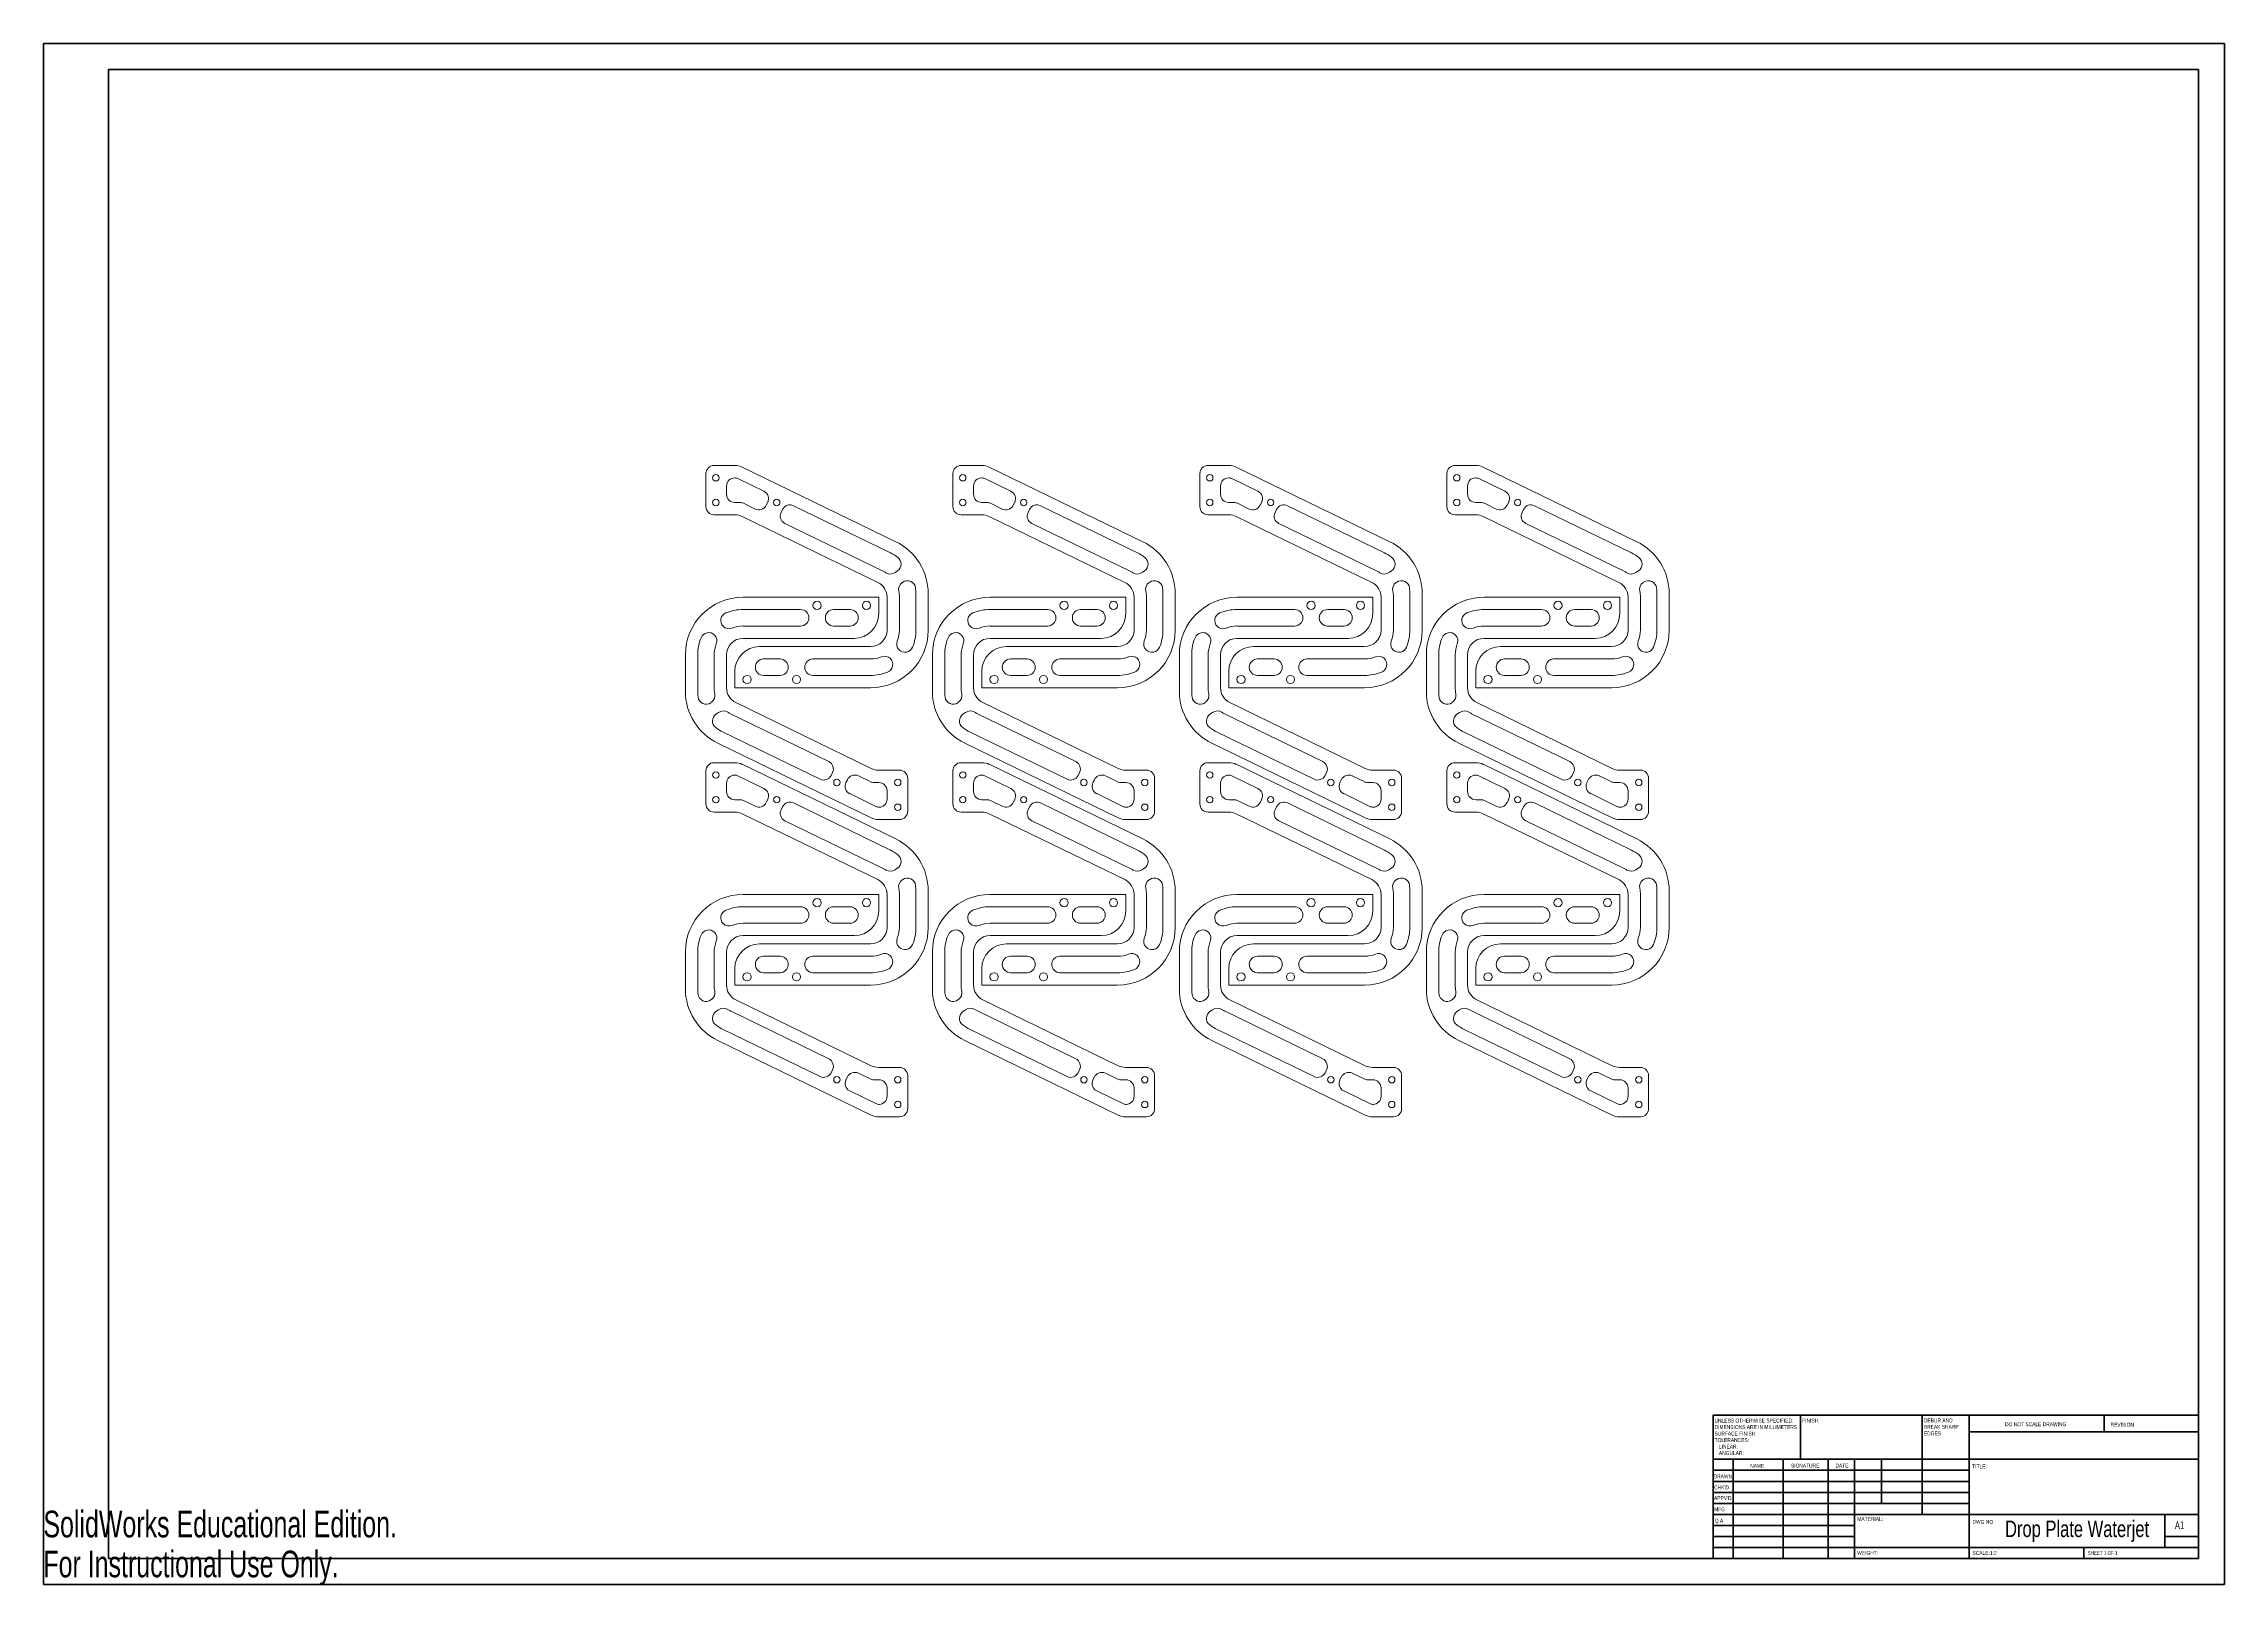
# Model space of a CAD drawing. Header units: inches. Extents: x 0 to 33.1, y 0 to 23.4.
import ezdxf

# ---------------------------------------------------------------- set-up
doc = ezdxf.new("R2010")
doc.units = ezdxf.units.IN
doc.header["$MEASUREMENT"] = 0
doc.styles.add('SLDTEXTSTYLE0', font='TXT', dxfattribs={"width": 0.75})
doc.styles.add('SLDTEXTSTYLE1', font='TXT', dxfattribs={"width": 0.6875})
doc.styles.add('SLDTEXTSTYLE2', font='TXT', dxfattribs={"width": 0.7})

# ---------------------------------------------------------------- blocks, each defined once
blk = doc.blocks.new('SW_NOTE_0')
at = {"color": 0, "linetype": 'Continuous', "lineweight": 0, "attachment_point": 1, "style": 'SLDTEXTSTYLE0'}
for s, insert, char_height in [('DEBUR AND', (0, 0.076), 0.0591), ('BREAK SHARP', (0, -0.022), 0.05906), ('EDGES', (0, -0.121), 0.0591)]:
    blk.add_mtext(s, dxfattribs=dict(at, insert=insert, char_height=char_height))
blk = doc.blocks.new('SW_NOTE_1')
at = {"color": 0, "linetype": 'Continuous', "lineweight": 0, "attachment_point": 1, "style": 'SLDTEXTSTYLE0'}
for s, insert, char_height in [('UNLESS OTHERWISE SPECIFIED:', (0, 0.076), 0.05906), ('TOLERANCES:', (0, -0.219), 0.05906), ('SURFACE FINISH:', (0, -0.121), 0.05906), ('DIMENSIONS ARE IN MILLIMETERS', (0, -0.022), 0.05906), ('LINEAR:', (0.066, -0.318), 0.0591), ('ANGULAR:', (0.066, -0.416), 0.0591)]:
    blk.add_mtext(s, dxfattribs=dict(at, insert=insert, char_height=char_height))

msp = doc.modelspace()

# ---------------------------------------------------------------- linework, layer by layer
at = {"color": 7, "linetype": 'Continuous', "lineweight": 40}
for p, q in [((0.003, 0.008), (0.003, 23.394)), ((0.003, 23.394), (33.113, 23.394)), ((33.113, 0.008), (33.113, 23.394)), ((0.987, 0.402), (0.987, 23.001)), ((0.987, 23.001), (32.72, 23.001)), ((32.72, 0.402), (32.72, 23.001)), ((25.35, 2.577), (32.72, 2.577)), ((25.35, 2.577), (25.35, 0.402)), ((26.68, 1.908), (26.68, 2.577)), ((28.523, 2.577), (28.523, 1.071)), ((29.239, 2.577), (29.239, 0.402)), ((32.72, 2.326), (29.239, 2.326)), ((31.287, 2.326), (31.287, 2.577)), ((32.72, 2.577), (32.72, 0.402)), ((32.72, 1.908), (25.35, 1.908)), ((29.239, 1.741), (25.35, 1.741)), ((25.657, 1.908), (25.657, 0.402)), ((26.412, 1.908), (26.412, 0.402)), ((27.098, 1.908), (27.098, 0.402)), ((27.499, 0.402), (27.499, 1.908)), ((27.909, 1.239), (27.909, 1.908)), ((29.239, 1.573), (25.35, 1.573)), ((29.239, 1.406), (25.35, 1.406)), ((29.239, 1.239), (25.35, 1.239)), ((27.499, 1.071), (25.35, 1.071)), ((27.499, 1.071), (32.72, 1.071)), ((32.208, 0.569), (32.208, 1.071)), ((27.499, 0.904), (25.35, 0.904)), ((27.499, 0.737), (25.35, 0.737)), ((32.72, 0.737), (32.208, 0.737)), ((0.987, 0.402), (32.72, 0.402)), ((25.35, 0.569), (32.72, 0.569)), ((30.979, 0.402), (30.979, 0.569)), ((0.003, 0.008), (33.113, 0.008))]:
    msp.add_line(p, q, dxfattribs=at)
at = {"color": 7, "linetype": 'Continuous', "lineweight": 15}
for p, q in [((10.502, 16.993), (10.184, 16.993)), ((12.942, 15.835), (10.611, 16.968)), ((14.252, 16.993), (13.934, 16.993)), ((16.692, 15.835), (14.361, 16.968)), ((18.002, 16.993), (17.684, 16.993)), ((20.442, 15.835), (18.111, 16.968)), ((21.752, 16.993), (21.434, 16.993)), ((24.192, 15.835), (21.861, 16.968)), ((10.059, 16.868), (10.059, 16.368)), ((10.372, 16.68), (10.372, 16.555)), ((10.939, 16.6), (10.542, 16.793)), ((13.809, 16.868), (13.809, 16.368)), ((14.122, 16.68), (14.122, 16.555)), ((14.689, 16.6), (14.292, 16.793)), ((17.559, 16.868), (17.559, 16.368)), ((17.872, 16.68), (17.872, 16.555)), ((18.439, 16.6), (18.042, 16.793)), ((21.309, 16.868), (21.309, 16.368)), ((21.622, 16.68), (21.622, 16.555)), ((22.189, 16.6), (21.792, 16.793)), ((10.184, 16.243), (10.502, 16.243)), ((10.497, 16.43), (10.574, 16.43)), ((10.628, 16.418), (10.808, 16.33)), ((10.975, 16.388), (10.997, 16.433)), ((11.221, 16.324), (11.2, 16.279)), ((12.86, 15.666), (11.388, 16.381)), ((13.934, 16.243), (14.252, 16.243)), ((14.247, 16.43), (14.324, 16.43)), ((14.378, 16.418), (14.558, 16.33)), ((14.725, 16.388), (14.747, 16.433)), ((14.971, 16.324), (14.95, 16.279)), ((16.61, 15.666), (15.138, 16.381)), ((17.684, 16.243), (18.002, 16.243)), ((17.997, 16.43), (18.074, 16.43)), ((18.128, 16.418), (18.308, 16.33)), ((18.475, 16.388), (18.497, 16.433)), ((18.721, 16.324), (18.7, 16.279)), ((20.36, 15.666), (18.888, 16.381)), ((21.434, 16.243), (21.752, 16.243)), ((21.747, 16.43), (21.824, 16.43)), ((21.878, 16.418), (22.058, 16.33)), ((22.225, 16.388), (22.247, 16.433)), ((22.471, 16.324), (22.45, 16.279)), ((24.11, 15.666), (22.638, 16.381)), ((10.611, 16.218), (12.669, 15.218)), ((11.257, 16.112), (12.751, 15.386)), ((14.361, 16.218), (16.419, 15.218)), ((15.007, 16.112), (16.501, 15.386)), ((18.111, 16.218), (20.169, 15.218)), ((18.757, 16.112), (20.251, 15.386)), ((21.861, 16.218), (23.919, 15.218)), ((22.507, 16.112), (24.001, 15.386)), ((12.93, 15.367), (12.97, 15.395)), ((16.68, 15.367), (16.72, 15.395)), ((20.43, 15.367), (20.47, 15.395)), ((24.18, 15.367), (24.22, 15.395)), ((12.684, 14.993), (10.622, 14.993)), ((12.684, 14.743), (12.684, 14.993)), ((12.809, 14.993), (12.809, 14.493)), ((12.997, 14.993), (12.997, 14.493)), ((13.046, 15.219), (13.038, 15.213)), ((13.247, 14.493), (13.247, 15.048)), ((13.434, 14.493), (13.434, 15.048)), ((16.434, 14.993), (14.372, 14.993)), ((16.434, 14.743), (16.434, 14.993)), ((16.559, 14.993), (16.559, 14.493)), ((16.747, 14.993), (16.747, 14.493)), ((16.796, 15.219), (16.788, 15.213)), ((16.997, 14.493), (16.997, 15.048)), ((17.184, 14.493), (17.184, 15.048)), ((20.184, 14.993), (18.122, 14.993)), ((20.184, 14.743), (20.184, 14.993)), ((20.309, 14.993), (20.309, 14.493)), ((20.497, 14.993), (20.497, 14.493)), ((20.546, 15.219), (20.538, 15.213)), ((20.747, 14.493), (20.747, 15.048)), ((20.934, 14.493), (20.934, 15.048)), ((23.934, 14.993), (21.872, 14.993)), ((23.934, 14.743), (23.934, 14.993)), ((24.059, 14.993), (24.059, 14.493)), ((24.247, 14.993), (24.247, 14.493)), ((24.296, 15.219), (24.288, 15.213)), ((24.497, 14.493), (24.497, 15.048)), ((24.684, 14.493), (24.684, 15.048)), ((11.497, 14.805), (10.622, 14.805)), ((12.247, 14.805), (11.997, 14.805)), ((15.247, 14.805), (14.372, 14.805)), ((15.997, 14.805), (15.747, 14.805)), ((18.997, 14.805), (18.122, 14.805)), ((19.747, 14.805), (19.497, 14.805)), ((22.747, 14.805), (21.872, 14.805)), ((23.497, 14.805), (23.247, 14.805)), ((10.622, 14.555), (11.497, 14.555)), ((10.622, 14.368), (12.309, 14.368)), ((12.559, 14.243), (10.872, 14.243)), ((11.997, 14.555), (12.247, 14.555)), ((14.372, 14.555), (15.247, 14.555)), ((14.372, 14.368), (16.059, 14.368)), ((16.309, 14.243), (14.622, 14.243)), ((15.747, 14.555), (15.997, 14.555)), ((18.122, 14.555), (18.997, 14.555)), ((18.122, 14.368), (19.809, 14.368)), ((20.059, 14.243), (18.372, 14.243)), ((19.497, 14.555), (19.747, 14.555)), ((21.872, 14.555), (22.747, 14.555)), ((21.872, 14.368), (23.559, 14.368)), ((23.809, 14.243), (22.122, 14.243)), ((23.247, 14.555), (23.497, 14.555)), ((9.747, 14.118), (9.747, 13.563)), ((9.934, 14.118), (9.934, 13.563)), ((10.184, 13.618), (10.184, 14.118)), ((10.372, 13.618), (10.372, 14.118)), ((11.184, 14.055), (10.934, 14.055)), ((12.559, 14.055), (11.684, 14.055)), ((13.497, 14.118), (13.497, 13.563)), ((13.684, 14.118), (13.684, 13.563)), ((13.934, 13.618), (13.934, 14.118)), ((14.122, 13.618), (14.122, 14.118)), ((14.934, 14.055), (14.684, 14.055)), ((16.309, 14.055), (15.434, 14.055)), ((17.247, 14.118), (17.247, 13.563)), ((17.434, 14.118), (17.434, 13.563)), ((17.684, 13.618), (17.684, 14.118)), ((17.872, 13.618), (17.872, 14.118)), ((18.684, 14.055), (18.434, 14.055)), ((20.059, 14.055), (19.184, 14.055)), ((20.997, 14.118), (20.997, 13.563)), ((21.184, 14.118), (21.184, 13.563)), ((21.434, 13.618), (21.434, 14.118)), ((21.622, 13.618), (21.622, 14.118)), ((22.434, 14.055), (22.184, 14.055)), ((23.809, 14.055), (22.934, 14.055)), ((10.497, 13.868), (10.497, 13.618)), ((10.497, 13.618), (12.559, 13.618)), ((10.934, 13.805), (11.184, 13.805)), ((11.684, 13.805), (12.559, 13.805)), ((14.247, 13.868), (14.247, 13.618)), ((14.247, 13.618), (16.309, 13.618)), ((14.684, 13.805), (14.934, 13.805)), ((15.434, 13.805), (16.309, 13.805)), ((17.997, 13.868), (17.997, 13.618)), ((17.997, 13.618), (20.059, 13.618)), ((18.434, 13.805), (18.684, 13.805)), ((19.184, 13.805), (20.059, 13.805)), ((21.747, 13.868), (21.747, 13.618)), ((21.747, 13.618), (23.809, 13.618)), ((22.184, 13.805), (22.434, 13.805)), ((22.934, 13.805), (23.809, 13.805)), ((10.135, 13.392), (10.143, 13.397)), ((12.57, 12.393), (10.512, 13.393)), ((13.885, 13.392), (13.893, 13.397)), ((16.32, 12.393), (14.262, 13.393)), ((17.635, 13.392), (17.643, 13.397)), ((20.07, 12.393), (18.012, 13.393)), ((21.385, 13.392), (21.393, 13.397)), ((23.82, 12.393), (21.762, 13.393)), ((10.251, 13.244), (10.211, 13.216)), ((10.321, 12.944), (11.793, 12.229)), ((11.924, 12.499), (10.431, 13.224)), ((14.001, 13.244), (13.961, 13.216)), ((14.071, 12.944), (15.543, 12.229)), ((15.674, 12.499), (14.181, 13.224)), ((17.751, 13.244), (17.711, 13.216)), ((17.821, 12.944), (19.293, 12.229)), ((19.424, 12.499), (17.931, 13.224)), ((21.501, 13.244), (21.461, 13.216)), ((21.571, 12.944), (23.043, 12.229)), ((23.174, 12.499), (21.681, 13.224)), ((10.239, 12.776), (12.57, 11.643)), ((13.989, 12.776), (16.32, 11.643)), ((17.739, 12.776), (20.07, 11.643)), ((21.489, 12.776), (23.82, 11.643)), ((10.059, 12.356), (10.059, 11.856)), ((10.502, 12.481), (10.184, 12.481)), ((10.939, 12.088), (10.542, 12.281)), ((12.942, 11.323), (10.611, 12.456)), ((11.96, 12.287), (11.981, 12.332)), ((12.553, 12.193), (12.373, 12.28)), ((12.997, 12.368), (12.679, 12.368)), ((13.809, 12.356), (13.809, 11.856)), ((14.252, 12.481), (13.934, 12.481)), ((14.689, 12.088), (14.292, 12.281)), ((16.692, 11.323), (14.361, 12.456)), ((15.71, 12.287), (15.731, 12.332)), ((16.303, 12.193), (16.123, 12.28)), ((16.747, 12.368), (16.429, 12.368)), ((17.559, 12.356), (17.559, 11.856)), ((18.002, 12.481), (17.684, 12.481)), ((18.439, 12.088), (18.042, 12.281)), ((20.442, 11.323), (18.111, 12.456)), ((19.46, 12.287), (19.481, 12.332)), ((20.053, 12.193), (19.873, 12.28)), ((20.497, 12.368), (20.179, 12.368)), ((21.309, 12.356), (21.309, 11.856)), ((21.752, 12.481), (21.434, 12.481)), ((22.189, 12.088), (21.792, 12.281)), ((24.192, 11.323), (21.861, 12.456)), ((23.21, 12.287), (23.231, 12.332)), ((23.803, 12.193), (23.623, 12.28)), ((24.247, 12.368), (23.929, 12.368)), ((10.372, 12.169), (10.372, 12.044)), ((10.975, 11.877), (10.997, 11.921)), ((12.206, 12.222), (12.185, 12.178)), ((12.242, 12.011), (12.639, 11.818)), ((12.684, 12.18), (12.607, 12.18)), ((12.809, 11.93), (12.809, 12.055)), ((13.122, 11.743), (13.122, 12.243)), ((14.122, 12.169), (14.122, 12.044)), ((14.725, 11.877), (14.747, 11.921)), ((15.956, 12.222), (15.935, 12.178)), ((15.992, 12.011), (16.389, 11.818)), ((16.434, 12.18), (16.357, 12.18)), ((16.559, 11.93), (16.559, 12.055)), ((16.872, 11.743), (16.872, 12.243)), ((17.872, 12.169), (17.872, 12.044)), ((18.475, 11.877), (18.497, 11.921)), ((19.706, 12.222), (19.685, 12.178)), ((19.742, 12.011), (20.139, 11.818)), ((20.184, 12.18), (20.107, 12.18)), ((20.309, 11.93), (20.309, 12.055)), ((20.622, 11.743), (20.622, 12.243)), ((21.622, 12.169), (21.622, 12.044)), ((22.225, 11.877), (22.247, 11.921)), ((23.456, 12.222), (23.435, 12.178)), ((23.492, 12.011), (23.889, 11.818)), ((23.934, 12.18), (23.857, 12.18)), ((24.059, 11.93), (24.059, 12.055)), ((24.372, 11.743), (24.372, 12.243)), ((10.184, 11.731), (10.502, 11.731)), ((10.497, 11.919), (10.574, 11.919)), ((10.611, 11.706), (12.669, 10.706)), ((10.628, 11.906), (10.808, 11.819)), ((11.221, 11.812), (11.2, 11.767)), ((11.257, 11.6), (12.751, 10.875)), ((12.86, 11.155), (11.388, 11.87)), ((12.679, 11.618), (12.997, 11.618)), ((13.934, 11.731), (14.252, 11.731)), ((14.247, 11.919), (14.324, 11.919)), ((14.361, 11.706), (16.419, 10.706)), ((14.378, 11.906), (14.558, 11.819)), ((14.971, 11.812), (14.95, 11.767)), ((15.007, 11.6), (16.501, 10.875)), ((16.61, 11.155), (15.138, 11.87)), ((16.429, 11.618), (16.747, 11.618)), ((17.684, 11.731), (18.002, 11.731)), ((17.997, 11.919), (18.074, 11.919)), ((18.111, 11.706), (20.169, 10.706)), ((18.128, 11.906), (18.308, 11.819)), ((18.721, 11.812), (18.7, 11.767)), ((18.757, 11.6), (20.251, 10.875)), ((20.36, 11.155), (18.888, 11.87)), ((20.179, 11.618), (20.497, 11.618)), ((21.434, 11.731), (21.752, 11.731)), ((21.747, 11.919), (21.824, 11.919)), ((21.861, 11.706), (23.919, 10.706)), ((21.878, 11.906), (22.058, 11.819)), ((22.471, 11.812), (22.45, 11.767)), ((22.507, 11.6), (24.001, 10.875)), ((24.11, 11.155), (22.638, 11.87)), ((23.929, 11.618), (24.247, 11.618)), ((12.93, 10.855), (12.97, 10.883)), ((13.046, 10.707), (13.038, 10.702)), ((16.68, 10.855), (16.72, 10.883)), ((16.796, 10.707), (16.788, 10.702)), ((20.43, 10.855), (20.47, 10.883)), ((20.546, 10.707), (20.538, 10.702)), ((24.18, 10.855), (24.22, 10.883)), ((24.296, 10.707), (24.288, 10.702)), ((12.684, 10.481), (10.622, 10.481)), ((11.497, 10.294), (10.622, 10.294)), ((12.247, 10.294), (11.997, 10.294)), ((12.684, 10.231), (12.684, 10.481)), ((12.809, 10.481), (12.809, 9.981)), ((12.997, 10.481), (12.997, 9.981)), ((13.247, 9.981), (13.247, 10.536)), ((13.434, 9.981), (13.434, 10.536)), ((16.434, 10.481), (14.372, 10.481)), ((15.247, 10.294), (14.372, 10.294)), ((15.997, 10.294), (15.747, 10.294)), ((16.434, 10.231), (16.434, 10.481)), ((16.559, 10.481), (16.559, 9.981)), ((16.747, 10.481), (16.747, 9.981)), ((16.997, 9.981), (16.997, 10.536)), ((17.184, 9.981), (17.184, 10.536)), ((20.184, 10.481), (18.122, 10.481)), ((18.997, 10.294), (18.122, 10.294)), ((19.747, 10.294), (19.497, 10.294)), ((20.184, 10.231), (20.184, 10.481)), ((20.309, 10.481), (20.309, 9.981)), ((20.497, 10.481), (20.497, 9.981)), ((20.747, 9.981), (20.747, 10.536)), ((20.934, 9.981), (20.934, 10.536)), ((23.934, 10.481), (21.872, 10.481)), ((22.747, 10.294), (21.872, 10.294)), ((23.497, 10.294), (23.247, 10.294)), ((23.934, 10.231), (23.934, 10.481)), ((24.059, 10.481), (24.059, 9.981)), ((24.247, 10.481), (24.247, 9.981)), ((24.497, 9.981), (24.497, 10.536)), ((24.684, 9.981), (24.684, 10.536)), ((10.622, 10.044), (11.497, 10.044)), ((11.997, 10.044), (12.247, 10.044)), ((14.372, 10.044), (15.247, 10.044)), ((15.747, 10.044), (15.997, 10.044)), ((18.122, 10.044), (18.997, 10.044)), ((19.497, 10.044), (19.747, 10.044)), ((21.872, 10.044), (22.747, 10.044)), ((23.247, 10.044), (23.497, 10.044)), ((9.747, 9.606), (9.747, 9.051)), ((9.934, 9.606), (9.934, 9.051)), ((10.184, 9.106), (10.184, 9.606)), ((10.372, 9.106), (10.372, 9.606)), ((10.622, 9.856), (12.309, 9.856)), ((12.559, 9.731), (10.872, 9.731)), ((13.497, 9.606), (13.497, 9.051)), ((13.684, 9.606), (13.684, 9.051)), ((13.934, 9.106), (13.934, 9.606)), ((14.122, 9.106), (14.122, 9.606)), ((14.372, 9.856), (16.059, 9.856)), ((16.309, 9.731), (14.622, 9.731)), ((17.247, 9.606), (17.247, 9.051)), ((17.434, 9.606), (17.434, 9.051)), ((17.684, 9.106), (17.684, 9.606)), ((17.872, 9.106), (17.872, 9.606)), ((18.122, 9.856), (19.809, 9.856)), ((20.059, 9.731), (18.372, 9.731)), ((20.997, 9.606), (20.997, 9.051)), ((21.184, 9.606), (21.184, 9.051)), ((21.434, 9.106), (21.434, 9.606)), ((21.622, 9.106), (21.622, 9.606)), ((21.872, 9.856), (23.559, 9.856)), ((23.809, 9.731), (22.122, 9.731)), ((10.497, 9.356), (10.497, 9.106)), ((11.184, 9.544), (10.934, 9.544)), ((10.934, 9.294), (11.184, 9.294)), ((12.559, 9.544), (11.684, 9.544)), ((11.684, 9.294), (12.559, 9.294)), ((14.247, 9.356), (14.247, 9.106)), ((14.934, 9.544), (14.684, 9.544)), ((14.684, 9.294), (14.934, 9.294)), ((16.309, 9.544), (15.434, 9.544)), ((15.434, 9.294), (16.309, 9.294)), ((17.997, 9.356), (17.997, 9.106)), ((18.684, 9.544), (18.434, 9.544)), ((18.434, 9.294), (18.684, 9.294)), ((20.059, 9.544), (19.184, 9.544)), ((19.184, 9.294), (20.059, 9.294)), ((21.747, 9.356), (21.747, 9.106)), ((22.434, 9.544), (22.184, 9.544)), ((22.184, 9.294), (22.434, 9.294)), ((23.809, 9.544), (22.934, 9.544)), ((22.934, 9.294), (23.809, 9.294)), ((10.497, 9.106), (12.559, 9.106)), ((14.247, 9.106), (16.309, 9.106)), ((17.997, 9.106), (20.059, 9.106)), ((21.747, 9.106), (23.809, 9.106)), ((10.135, 8.88), (10.143, 8.886)), ((10.251, 8.732), (10.211, 8.704)), ((11.924, 7.987), (10.431, 8.713)), ((12.57, 7.881), (10.512, 8.881)), ((13.885, 8.88), (13.893, 8.886)), ((14.001, 8.732), (13.961, 8.704)), ((15.674, 7.987), (14.181, 8.713)), ((16.32, 7.881), (14.262, 8.881)), ((17.635, 8.88), (17.643, 8.886)), ((17.751, 8.732), (17.711, 8.704)), ((19.424, 7.987), (17.931, 8.713)), ((20.07, 7.881), (18.012, 8.881)), ((21.385, 8.88), (21.393, 8.886)), ((21.501, 8.732), (21.461, 8.704)), ((23.174, 7.987), (21.681, 8.713)), ((23.82, 7.881), (21.762, 8.881)), ((10.321, 8.433), (11.793, 7.718)), ((14.071, 8.433), (15.543, 7.718)), ((17.821, 8.433), (19.293, 7.718)), ((21.571, 8.433), (23.043, 7.718)), ((10.239, 8.264), (12.57, 7.131)), ((13.989, 8.264), (16.32, 7.131)), ((17.739, 8.264), (20.07, 7.131)), ((21.489, 8.264), (23.82, 7.131)), ((11.96, 7.775), (11.981, 7.82)), ((12.206, 7.711), (12.185, 7.666)), ((12.553, 7.681), (12.373, 7.769)), ((12.684, 7.669), (12.607, 7.669)), ((12.997, 7.856), (12.679, 7.856)), ((13.122, 7.231), (13.122, 7.731)), ((15.71, 7.775), (15.731, 7.82)), ((15.956, 7.711), (15.935, 7.666)), ((16.303, 7.681), (16.123, 7.769)), ((16.434, 7.669), (16.357, 7.669)), ((16.747, 7.856), (16.429, 7.856)), ((16.872, 7.231), (16.872, 7.731)), ((19.46, 7.775), (19.481, 7.82)), ((19.706, 7.711), (19.685, 7.666)), ((20.053, 7.681), (19.873, 7.769)), ((20.184, 7.669), (20.107, 7.669)), ((20.497, 7.856), (20.179, 7.856)), ((20.622, 7.231), (20.622, 7.731)), ((23.21, 7.775), (23.231, 7.82)), ((23.456, 7.711), (23.435, 7.666)), ((23.803, 7.681), (23.623, 7.769)), ((23.934, 7.669), (23.857, 7.669)), ((24.247, 7.856), (23.929, 7.856)), ((24.372, 7.231), (24.372, 7.731)), ((12.242, 7.499), (12.639, 7.306)), ((12.809, 7.419), (12.809, 7.544)), ((15.992, 7.499), (16.389, 7.306)), ((16.559, 7.419), (16.559, 7.544)), ((19.742, 7.499), (20.139, 7.306)), ((20.309, 7.419), (20.309, 7.544)), ((23.492, 7.499), (23.889, 7.306)), ((24.059, 7.419), (24.059, 7.544)), ((12.679, 7.106), (12.997, 7.106)), ((16.429, 7.106), (16.747, 7.106)), ((20.179, 7.106), (20.497, 7.106)), ((23.929, 7.106), (24.247, 7.106))]:
    msp.add_line(p, q, dxfattribs=at)
for centre, radius in [((10.209, 16.805), 0.0484), ((13.959, 16.805), 0.0484), ((17.709, 16.805), 0.0484), ((21.459, 16.805), 0.0484), ((10.209, 16.43), 0.0484), ((11.134, 16.43), 0.0484), ((13.959, 16.43), 0.0484), ((14.884, 16.43), 0.0484), ((17.709, 16.43), 0.0484), ((18.634, 16.43), 0.0484), ((21.459, 16.43), 0.0484), ((22.384, 16.43), 0.0484), ((11.747, 14.868), 0.0625), ((12.497, 14.868), 0.0625), ((15.497, 14.868), 0.0625), ((16.247, 14.868), 0.0625), ((19.247, 14.868), 0.0625), ((19.997, 14.868), 0.0625), ((22.997, 14.868), 0.0625), ((23.747, 14.868), 0.0625), ((10.684, 13.743), 0.0625), ((11.434, 13.743), 0.0625), ((14.434, 13.743), 0.0625), ((15.184, 13.743), 0.0625), ((18.184, 13.743), 0.0625), ((18.934, 13.743), 0.0625), ((21.934, 13.743), 0.0625), ((22.684, 13.743), 0.0625), ((10.209, 12.294), 0.0484), ((13.959, 12.294), 0.0484), ((17.709, 12.294), 0.0484), ((21.459, 12.294), 0.0484), ((10.209, 11.919), 0.0484), ((11.134, 11.919), 0.0484), ((12.047, 12.18), 0.0484), ((12.972, 12.18), 0.0484), ((13.959, 11.919), 0.0484), ((14.884, 11.919), 0.0484), ((15.797, 12.18), 0.0484), ((16.722, 12.18), 0.0484), ((17.709, 11.919), 0.0484), ((18.634, 11.919), 0.0484), ((19.547, 12.18), 0.0484), ((20.472, 12.18), 0.0484), ((21.459, 11.919), 0.0484), ((22.384, 11.919), 0.0484), ((23.297, 12.18), 0.0484), ((24.222, 12.18), 0.0484), ((12.972, 11.805), 0.0484), ((16.722, 11.805), 0.0484), ((20.472, 11.805), 0.0484), ((24.222, 11.805), 0.0484), ((11.747, 10.356), 0.0625), ((12.497, 10.356), 0.0625), ((15.497, 10.356), 0.0625), ((16.247, 10.356), 0.0625), ((19.247, 10.356), 0.0625), ((19.997, 10.356), 0.0625), ((22.997, 10.356), 0.0625), ((23.747, 10.356), 0.0625), ((10.684, 9.231), 0.0625), ((11.434, 9.231), 0.0625), ((14.434, 9.231), 0.0625), ((15.184, 9.231), 0.0625), ((18.184, 9.231), 0.0625), ((18.934, 9.231), 0.0625), ((21.934, 9.231), 0.0625), ((22.684, 9.231), 0.0625), ((12.047, 7.669), 0.0484), ((12.972, 7.669), 0.0484), ((15.797, 7.669), 0.0484), ((16.722, 7.669), 0.0484), ((19.547, 7.669), 0.0484), ((20.472, 7.669), 0.0484), ((23.297, 7.669), 0.0484), ((24.222, 7.669), 0.0484), ((12.972, 7.294), 0.0484), ((16.722, 7.294), 0.0484), ((20.472, 7.294), 0.0484), ((24.222, 7.294), 0.0484)]:
    msp.add_circle(centre, radius, dxfattribs=at)
for centre, radius, start, end in [((10.184, 16.868), 0.125, 90, 180), ((10.502, 16.743), 0.25, 64.0794, 90), ((13.934, 16.868), 0.125, 90, 180), ((14.252, 16.743), 0.25, 64.0794, 90), ((17.684, 16.868), 0.125, 90, 180), ((18.002, 16.743), 0.25, 64.0794, 90), ((21.434, 16.868), 0.125, 90, 180), ((21.752, 16.743), 0.25, 64.0794, 90), ((10.497, 16.68), 0.125, 92.159, 180), ((10.497, 16.555), 0.125, 180, 270), ((10.487, 16.68), 0.125, 64.0794, 87.841), ((10.884, 16.487), 0.125, 334.0794, 64.0794), ((14.247, 16.68), 0.125, 92.159, 180), ((14.247, 16.555), 0.125, 180, 270), ((14.237, 16.68), 0.125, 64.0794, 87.841), ((14.634, 16.487), 0.125, 334.0794, 64.0794), ((17.997, 16.68), 0.125, 92.159, 180), ((17.997, 16.555), 0.125, 180, 270), ((17.987, 16.68), 0.125, 64.0794, 87.841), ((18.384, 16.487), 0.125, 334.0794, 64.0794), ((21.747, 16.68), 0.125, 92.159, 180), ((21.747, 16.555), 0.125, 180, 270), ((21.737, 16.68), 0.125, 64.0794, 87.841), ((22.134, 16.487), 0.125, 334.0794, 64.0794), ((10.184, 16.368), 0.125, 180, 270), ((10.502, 15.993), 0.25, 64.0794, 90), ((10.574, 16.305), 0.125, 64.0794, 90), ((10.862, 16.443), 0.125, 244.0794, 334.0794), ((11.312, 16.224), 0.125, 154.0794, 244.0794), ((11.334, 16.269), 0.125, 64.0794, 154.0794), ((13.934, 16.368), 0.125, 180, 270), ((14.252, 15.993), 0.25, 64.0794, 90), ((14.324, 16.305), 0.125, 64.0794, 90), ((14.612, 16.443), 0.125, 244.0794, 334.0794), ((15.062, 16.224), 0.125, 154.0794, 244.0794), ((15.084, 16.269), 0.125, 64.0794, 154.0794), ((17.684, 16.368), 0.125, 180, 270), ((18.002, 15.993), 0.25, 64.0794, 90), ((18.074, 16.305), 0.125, 64.0794, 90), ((18.362, 16.443), 0.125, 244.0794, 334.0794), ((18.812, 16.224), 0.125, 154.0794, 244.0794), ((18.834, 16.269), 0.125, 64.0794, 154.0794), ((21.434, 16.368), 0.125, 180, 270), ((21.752, 15.993), 0.25, 64.0794, 90), ((21.824, 16.305), 0.125, 64.0794, 90), ((22.112, 16.443), 0.125, 244.0794, 334.0794), ((22.562, 16.224), 0.125, 154.0794, 244.0794), ((22.584, 16.269), 0.125, 64.0794, 154.0794), ((12.559, 15.048), 0.687, 52.9745, 64.0794), ((12.559, 15.048), 0.875, 0, 64.0794), ((12.898, 15.497), 0.125, 304.9963, 52.9745), ((16.309, 15.048), 0.688, 52.9745, 64.0794), ((16.309, 15.048), 0.875, 0, 64.0794), ((16.648, 15.497), 0.125, 304.9963, 52.9745), ((20.059, 15.048), 0.687, 52.9745, 64.0794), ((20.059, 15.048), 0.875, 0, 64.0794), ((20.398, 15.497), 0.125, 304.9963, 52.9745), ((23.809, 15.048), 0.688, 52.9745, 64.0794), ((23.809, 15.048), 0.875, 0, 64.0794), ((24.148, 15.497), 0.125, 304.9963, 52.9745), ((12.559, 14.993), 0.438, 57.8816, 64.0794), ((12.858, 15.469), 0.125, 237.8816, 304.9963), ((13.118, 15.117), 0.125, 7.0189, 124.9963), ((16.309, 14.993), 0.438, 57.8816, 64.0794), ((16.608, 15.469), 0.125, 237.8816, 304.9963), ((16.868, 15.117), 0.125, 7.0189, 124.9963), ((20.059, 14.993), 0.438, 57.8816, 64.0794), ((20.358, 15.469), 0.125, 237.8816, 304.9963), ((20.618, 15.117), 0.125, 7.0189, 124.9963), ((23.809, 14.993), 0.437, 57.8816, 64.0794), ((24.108, 15.469), 0.125, 237.8816, 304.9963), ((24.368, 15.117), 0.125, 7.0189, 124.9963), ((10.622, 14.118), 0.875, 90, 180), ((12.559, 14.993), 0.25, 0, 64.0794), ((13.109, 15.111), 0.125, 124.9963, 192.1109), ((12.559, 14.993), 0.437, 0, 12.1109), ((12.559, 15.048), 0.687, 0, 7.0189), ((14.372, 14.118), 0.875, 90, 180), ((16.309, 14.993), 0.25, 0, 64.0794), ((16.859, 15.111), 0.125, 124.9963, 192.1109), ((16.309, 14.993), 0.438, 0, 12.1109), ((16.309, 15.048), 0.688, 0, 7.0189), ((18.122, 14.118), 0.875, 90, 180), ((20.059, 14.993), 0.25, 0, 64.0794), ((20.609, 15.111), 0.125, 124.9963, 192.1109), ((20.059, 14.993), 0.438, 0, 12.1109), ((20.059, 15.048), 0.687, 0, 7.0189), ((21.872, 14.118), 0.875, 90, 180), ((23.809, 14.993), 0.25, 0, 64.0794), ((24.359, 15.111), 0.125, 124.9963, 192.1109), ((23.809, 14.993), 0.438, 0, 12.1109), ((23.809, 15.048), 0.688, 0, 7.0189), ((10.41, 14.639), 0.125, 112.1146, 225), ((10.622, 14.118), 0.688, 90, 112.1146), ((11.497, 14.68), 0.125, 0, 90), ((11.497, 14.68), 0.125, 270, 0), ((11.997, 14.68), 0.125, 90, 180), ((11.997, 14.68), 0.125, 180, 270), ((12.247, 14.68), 0.125, 0, 90), ((12.247, 14.68), 0.125, 270, 0), ((12.309, 14.743), 0.375, 270, 0), ((14.16, 14.639), 0.125, 112.1146, 225), ((14.372, 14.118), 0.688, 90, 112.1146), ((15.247, 14.68), 0.125, 0, 90), ((15.247, 14.68), 0.125, 270, 0), ((15.747, 14.68), 0.125, 90, 180), ((15.747, 14.68), 0.125, 180, 270), ((15.997, 14.68), 0.125, 0, 90), ((15.997, 14.68), 0.125, 270, 0), ((16.059, 14.743), 0.375, 270, 0), ((17.91, 14.639), 0.125, 112.1146, 225), ((18.122, 14.118), 0.688, 90, 112.1146), ((18.997, 14.68), 0.125, 0, 90), ((18.997, 14.68), 0.125, 270, 0), ((19.497, 14.68), 0.125, 90, 180), ((19.497, 14.68), 0.125, 180, 270), ((19.747, 14.68), 0.125, 0, 90), ((19.747, 14.68), 0.125, 270, 0), ((19.809, 14.743), 0.375, 270, 0), ((21.66, 14.639), 0.125, 112.1146, 225), ((21.872, 14.118), 0.687, 90, 112.1146), ((22.747, 14.68), 0.125, 0, 90), ((22.747, 14.68), 0.125, 270, 0), ((23.247, 14.68), 0.125, 90, 180), ((23.247, 14.68), 0.125, 180, 270), ((23.497, 14.68), 0.125, 0, 90), ((23.497, 14.68), 0.125, 270, 0), ((23.559, 14.743), 0.375, 270, 0), ((10.622, 14.118), 0.688, 157.8854, 180), ((10.101, 14.33), 0.125, 45, 157.8854), ((10.622, 14.118), 0.438, 157.8854, 180), ((10.101, 14.33), 0.125, 337.8854, 45), ((10.41, 14.639), 0.125, 225, 292.1146), ((10.622, 14.118), 0.25, 90, 180), ((10.622, 14.118), 0.438, 90, 112.1146), ((10.872, 13.868), 0.375, 90, 180), ((12.559, 14.493), 0.875, 270, 0), ((12.559, 14.493), 0.25, 270, 0), ((13.08, 14.281), 0.125, 157.8854, 225), ((12.559, 14.493), 0.438, 337.8854, 0), ((12.559, 14.493), 0.688, 337.8854, 0), ((14.372, 14.118), 0.688, 157.8854, 180), ((13.851, 14.33), 0.125, 45, 157.8854), ((14.372, 14.118), 0.438, 157.8854, 180), ((13.851, 14.33), 0.125, 337.8854, 45), ((14.16, 14.639), 0.125, 225, 292.1146), ((14.372, 14.118), 0.25, 90, 180), ((14.372, 14.118), 0.438, 90, 112.1146), ((14.622, 13.868), 0.375, 90, 180), ((16.309, 14.493), 0.875, 270, 0), ((16.309, 14.493), 0.25, 270, 0), ((16.83, 14.281), 0.125, 157.8854, 225), ((16.309, 14.493), 0.438, 337.8854, 0), ((16.309, 14.493), 0.688, 337.8854, 0), ((18.122, 14.118), 0.688, 157.8854, 180), ((17.601, 14.33), 0.125, 45, 157.8854), ((18.122, 14.118), 0.438, 157.8854, 180), ((17.601, 14.33), 0.125, 337.8854, 45), ((17.91, 14.639), 0.125, 225, 292.1146), ((18.122, 14.118), 0.25, 90, 180), ((18.122, 14.118), 0.438, 90, 112.1146), ((18.372, 13.868), 0.375, 90, 180), ((20.059, 14.493), 0.875, 270, 0), ((20.059, 14.493), 0.25, 270, 0), ((20.58, 14.281), 0.125, 157.8854, 225), ((20.059, 14.493), 0.438, 337.8854, 0), ((20.059, 14.493), 0.687, 337.8854, 0), ((21.872, 14.118), 0.687, 157.8854, 180), ((21.351, 14.33), 0.125, 45, 157.8854), ((21.872, 14.118), 0.437, 157.8854, 180), ((21.351, 14.33), 0.125, 337.8854, 45), ((21.66, 14.639), 0.125, 225, 292.1146), ((21.872, 14.118), 0.25, 90, 180), ((21.872, 14.118), 0.437, 90, 112.1146), ((22.122, 13.868), 0.375, 90, 180), ((23.809, 14.493), 0.875, 270, 0), ((23.809, 14.493), 0.25, 270, 0), ((24.33, 14.281), 0.125, 157.8854, 225), ((23.809, 14.493), 0.438, 337.8854, 0), ((23.809, 14.493), 0.688, 337.8854, 0), ((10.934, 13.93), 0.125, 90, 180), ((10.934, 13.93), 0.125, 180, 270), ((11.184, 13.93), 0.125, 0, 90), ((11.184, 13.93), 0.125, 270, 0), ((11.684, 13.93), 0.125, 90, 180), ((11.684, 13.93), 0.125, 180, 270), ((12.559, 14.493), 0.438, 270, 292.1146), ((12.771, 13.972), 0.125, 45, 112.1146), ((12.771, 13.972), 0.125, 292.1146, 45), ((13.08, 14.281), 0.125, 225, 337.8854), ((14.684, 13.93), 0.125, 90, 180), ((14.684, 13.93), 0.125, 180, 270), ((14.934, 13.93), 0.125, 0, 90), ((14.934, 13.93), 0.125, 270, 0), ((15.434, 13.93), 0.125, 90, 180), ((15.434, 13.93), 0.125, 180, 270), ((16.309, 14.493), 0.438, 270, 292.1146), ((16.521, 13.972), 0.125, 45, 112.1146), ((16.521, 13.972), 0.125, 292.1146, 45), ((16.83, 14.281), 0.125, 225, 337.8854), ((18.434, 13.93), 0.125, 90, 180), ((18.434, 13.93), 0.125, 180, 270), ((18.684, 13.93), 0.125, 0, 90), ((18.684, 13.93), 0.125, 270, 0), ((19.184, 13.93), 0.125, 90, 180), ((19.184, 13.93), 0.125, 180, 270), ((20.059, 14.493), 0.438, 270, 292.1146), ((20.271, 13.972), 0.125, 45, 112.1146), ((20.271, 13.972), 0.125, 292.1146, 45), ((20.58, 14.281), 0.125, 225, 337.8854), ((22.184, 13.93), 0.125, 90, 180), ((22.184, 13.93), 0.125, 180, 270), ((22.434, 13.93), 0.125, 0, 90), ((22.434, 13.93), 0.125, 270, 0), ((22.934, 13.93), 0.125, 90, 180), ((22.934, 13.93), 0.125, 180, 270), ((23.809, 14.493), 0.438, 270, 292.1146), ((24.021, 13.972), 0.125, 45, 112.1146), ((24.021, 13.972), 0.125, 292.1146, 45), ((24.33, 14.281), 0.125, 225, 337.8854), ((10.622, 13.618), 0.438, 180, 192.1109), ((10.622, 13.618), 0.25, 180, 244.0794), ((12.559, 14.493), 0.688, 270, 292.1146), ((14.372, 13.618), 0.438, 180, 192.1109), ((14.372, 13.618), 0.25, 180, 244.0794), ((16.309, 14.493), 0.688, 270, 292.1146), ((18.122, 13.618), 0.438, 180, 192.1109), ((18.122, 13.618), 0.25, 180, 244.0794), ((20.059, 14.493), 0.688, 270, 292.1146), ((21.872, 13.618), 0.437, 180, 192.1109), ((21.872, 13.618), 0.25, 180, 244.0794), ((23.809, 14.493), 0.688, 270, 292.1146), ((10.622, 13.563), 0.875, 180, 244.0794), ((10.622, 13.563), 0.688, 180, 187.0189), ((10.063, 13.494), 0.125, 187.0189, 304.9963), ((10.072, 13.5), 0.125, 304.9963, 12.1109), ((10.323, 13.141), 0.125, 57.8816, 124.9963), ((10.622, 13.618), 0.438, 237.8816, 244.0794), ((14.372, 13.563), 0.875, 180, 244.0794), ((14.372, 13.563), 0.688, 180, 187.0189), ((13.813, 13.494), 0.125, 187.0189, 304.9963), ((13.822, 13.5), 0.125, 304.9963, 12.1109), ((14.073, 13.141), 0.125, 57.8816, 124.9963), ((14.372, 13.618), 0.438, 237.8816, 244.0794), ((18.122, 13.563), 0.875, 180, 244.0794), ((18.122, 13.563), 0.688, 180, 187.0189), ((17.563, 13.494), 0.125, 187.0189, 304.9963), ((17.572, 13.5), 0.125, 304.9963, 12.1109), ((17.823, 13.141), 0.125, 57.8816, 124.9963), ((18.122, 13.618), 0.438, 237.8816, 244.0794), ((21.872, 13.563), 0.875, 180, 244.0794), ((21.872, 13.563), 0.687, 180, 187.0189), ((21.313, 13.494), 0.125, 187.0189, 304.9963), ((21.322, 13.5), 0.125, 304.9963, 12.1109), ((21.573, 13.141), 0.125, 57.8816, 124.9963), ((21.872, 13.618), 0.437, 237.8816, 244.0794), ((10.283, 13.114), 0.125, 124.9963, 232.9745), ((10.622, 13.563), 0.688, 232.9745, 244.0794), ((14.033, 13.114), 0.125, 124.9963, 232.9745), ((14.372, 13.563), 0.688, 232.9745, 244.0794), ((17.783, 13.114), 0.125, 124.9963, 232.9745), ((18.122, 13.563), 0.688, 232.9745, 244.0794), ((21.533, 13.114), 0.125, 124.9963, 232.9745), ((21.872, 13.563), 0.687, 232.9745, 244.0794), ((10.184, 12.356), 0.125, 90, 180), ((10.497, 12.169), 0.125, 92.159, 180), ((10.487, 12.169), 0.125, 64.0794, 87.841), ((10.502, 12.231), 0.25, 64.0794, 90), ((11.847, 12.342), 0.125, 244.0794, 334.0794), ((11.869, 12.386), 0.125, 334.0794, 64.0794), ((12.319, 12.168), 0.125, 64.0794, 154.0794), ((12.679, 12.618), 0.25, 244.0794, 270), ((12.997, 12.243), 0.125, 0, 90), ((13.934, 12.356), 0.125, 90, 180), ((14.247, 12.169), 0.125, 92.159, 180), ((14.237, 12.169), 0.125, 64.0794, 87.841), ((14.252, 12.231), 0.25, 64.0794, 90), ((15.597, 12.342), 0.125, 244.0794, 334.0794), ((15.619, 12.386), 0.125, 334.0794, 64.0794), ((16.069, 12.168), 0.125, 64.0794, 154.0794), ((16.429, 12.618), 0.25, 244.0794, 270), ((16.747, 12.243), 0.125, 0, 90), ((17.684, 12.356), 0.125, 90, 180), ((17.997, 12.169), 0.125, 92.159, 180), ((17.987, 12.169), 0.125, 64.0794, 87.841), ((18.002, 12.231), 0.25, 64.0794, 90), ((19.347, 12.342), 0.125, 244.0794, 334.0794), ((19.369, 12.386), 0.125, 334.0794, 64.0794), ((19.819, 12.168), 0.125, 64.0794, 154.0794), ((20.179, 12.618), 0.25, 244.0794, 270), ((20.497, 12.243), 0.125, 0, 90), ((21.434, 12.356), 0.125, 90, 180), ((21.747, 12.169), 0.125, 92.159, 180), ((21.737, 12.169), 0.125, 64.0794, 87.841), ((21.752, 12.231), 0.25, 64.0794, 90), ((23.097, 12.342), 0.125, 244.0794, 334.0794), ((23.119, 12.386), 0.125, 334.0794, 64.0794), ((23.569, 12.168), 0.125, 64.0794, 154.0794), ((23.929, 12.618), 0.25, 244.0794, 270), ((24.247, 12.243), 0.125, 0, 90), ((10.497, 12.044), 0.125, 180, 270), ((10.884, 11.976), 0.125, 334.0794, 64.0794), ((12.297, 12.123), 0.125, 154.0794, 244.0794), ((12.607, 12.305), 0.125, 244.0794, 270), ((12.684, 12.055), 0.125, 0, 90), ((12.684, 11.93), 0.125, 272.159, 0), ((14.247, 12.044), 0.125, 180, 270), ((14.634, 11.976), 0.125, 334.0794, 64.0794), ((16.047, 12.123), 0.125, 154.0794, 244.0794), ((16.357, 12.305), 0.125, 244.0794, 270), ((16.434, 12.055), 0.125, 0, 90), ((16.434, 11.93), 0.125, 272.159, 0), ((17.997, 12.044), 0.125, 180, 270), ((18.384, 11.976), 0.125, 334.0794, 64.0794), ((19.797, 12.123), 0.125, 154.0794, 244.0794), ((20.107, 12.305), 0.125, 244.0794, 270), ((20.184, 12.055), 0.125, 0, 90), ((20.184, 11.93), 0.125, 272.159, 0), ((21.747, 12.044), 0.125, 180, 270), ((22.134, 11.976), 0.125, 334.0794, 64.0794), ((23.547, 12.123), 0.125, 154.0794, 244.0794), ((23.857, 12.305), 0.125, 244.0794, 270), ((23.934, 12.055), 0.125, 0, 90), ((23.934, 11.93), 0.125, 272.159, 0), ((10.184, 11.856), 0.125, 180, 270), ((10.502, 11.481), 0.25, 64.0794, 90), ((10.574, 11.794), 0.125, 64.0794, 90), ((10.862, 11.931), 0.125, 244.0794, 334.0794), ((11.312, 11.713), 0.125, 154.0794, 244.0794), ((11.334, 11.757), 0.125, 64.0794, 154.0794), ((12.679, 11.868), 0.25, 244.0794, 270), ((12.694, 11.93), 0.125, 244.0794, 267.841), ((12.997, 11.743), 0.125, 270, 0), ((13.934, 11.856), 0.125, 180, 270), ((14.252, 11.481), 0.25, 64.0794, 90), ((14.324, 11.794), 0.125, 64.0794, 90), ((14.612, 11.931), 0.125, 244.0794, 334.0794), ((15.062, 11.713), 0.125, 154.0794, 244.0794), ((15.084, 11.757), 0.125, 64.0794, 154.0794), ((16.429, 11.868), 0.25, 244.0794, 270), ((16.444, 11.93), 0.125, 244.0794, 267.841), ((16.747, 11.743), 0.125, 270, 0), ((17.684, 11.856), 0.125, 180, 270), ((18.002, 11.481), 0.25, 64.0794, 90), ((18.074, 11.794), 0.125, 64.0794, 90), ((18.362, 11.931), 0.125, 244.0794, 334.0794), ((18.812, 11.713), 0.125, 154.0794, 244.0794), ((18.834, 11.757), 0.125, 64.0794, 154.0794), ((20.179, 11.868), 0.25, 244.0794, 270), ((20.194, 11.93), 0.125, 244.0794, 267.841), ((20.497, 11.743), 0.125, 270, 0), ((21.434, 11.856), 0.125, 180, 270), ((21.752, 11.481), 0.25, 64.0794, 90), ((21.824, 11.794), 0.125, 64.0794, 90), ((22.112, 11.931), 0.125, 244.0794, 334.0794), ((22.562, 11.713), 0.125, 154.0794, 244.0794), ((22.584, 11.757), 0.125, 64.0794, 154.0794), ((23.929, 11.868), 0.25, 244.0794, 270), ((23.944, 11.93), 0.125, 244.0794, 267.841), ((24.247, 11.743), 0.125, 270, 0), ((12.559, 10.536), 0.875, 0, 64.0794), ((16.309, 10.536), 0.875, 0, 64.0794), ((20.059, 10.536), 0.875, 0, 64.0794), ((23.809, 10.536), 0.875, 0, 64.0794), ((12.559, 10.536), 0.687, 52.9745, 64.0794), ((12.898, 10.985), 0.125, 304.9963, 52.9745), ((16.309, 10.536), 0.688, 52.9745, 64.0794), ((16.648, 10.985), 0.125, 304.9963, 52.9745), ((20.059, 10.536), 0.687, 52.9745, 64.0794), ((20.398, 10.985), 0.125, 304.9963, 52.9745), ((23.809, 10.536), 0.688, 52.9745, 64.0794), ((24.148, 10.985), 0.125, 304.9963, 52.9745), ((12.559, 10.481), 0.25, 0, 64.0794), ((12.559, 10.481), 0.438, 57.8816, 64.0794), ((12.858, 10.958), 0.125, 237.8816, 304.9963), ((13.109, 10.599), 0.125, 124.9963, 192.1109), ((13.118, 10.605), 0.125, 7.0189, 124.9963), ((12.559, 10.536), 0.687, 0, 7.0189), ((16.309, 10.481), 0.25, 0, 64.0794), ((16.309, 10.481), 0.438, 57.8816, 64.0794), ((16.608, 10.958), 0.125, 237.8816, 304.9963), ((16.859, 10.599), 0.125, 124.9963, 192.1109), ((16.868, 10.605), 0.125, 7.0189, 124.9963), ((16.309, 10.536), 0.688, 0, 7.0189), ((20.059, 10.481), 0.25, 0, 64.0794), ((20.059, 10.481), 0.438, 57.8816, 64.0794), ((20.358, 10.958), 0.125, 237.8816, 304.9963), ((20.609, 10.599), 0.125, 124.9963, 192.1109), ((20.618, 10.605), 0.125, 7.0189, 124.9963), ((20.059, 10.536), 0.687, 0, 7.0189), ((23.809, 10.481), 0.25, 0, 64.0794), ((23.809, 10.481), 0.438, 57.8816, 64.0794), ((24.108, 10.958), 0.125, 237.8816, 304.9963), ((24.359, 10.599), 0.125, 124.9963, 192.1109), ((24.368, 10.605), 0.125, 7.0189, 124.9963), ((23.809, 10.536), 0.688, 0, 7.0189), ((10.622, 9.606), 0.875, 90, 180), ((10.622, 9.606), 0.688, 90, 112.1146), ((11.497, 10.169), 0.125, 0, 90), ((11.997, 10.169), 0.125, 90, 180), ((12.247, 10.169), 0.125, 0, 90), ((12.559, 10.481), 0.437, 0, 12.1109), ((14.372, 9.606), 0.875, 90, 180), ((14.372, 9.606), 0.688, 90, 112.1146), ((15.247, 10.169), 0.125, 0, 90), ((15.747, 10.169), 0.125, 90, 180), ((15.997, 10.169), 0.125, 0, 90), ((16.309, 10.481), 0.438, 0, 12.1109), ((18.122, 9.606), 0.875, 90, 180), ((18.122, 9.606), 0.688, 90, 112.1146), ((18.997, 10.169), 0.125, 0, 90), ((19.497, 10.169), 0.125, 90, 180), ((19.747, 10.169), 0.125, 0, 90), ((20.059, 10.481), 0.438, 0, 12.1109), ((21.872, 9.606), 0.875, 90, 180), ((21.872, 9.606), 0.688, 90, 112.1146), ((22.747, 10.169), 0.125, 0, 90), ((23.247, 10.169), 0.125, 90, 180), ((23.497, 10.169), 0.125, 0, 90), ((23.809, 10.481), 0.438, 0, 12.1109), ((10.101, 9.818), 0.125, 45, 157.8854), ((10.41, 10.127), 0.125, 112.1146, 225), ((10.41, 10.127), 0.125, 225, 292.1146), ((10.622, 9.606), 0.438, 90, 112.1146), ((11.497, 10.169), 0.125, 270, 0), ((11.997, 10.169), 0.125, 180, 270), ((12.247, 10.169), 0.125, 270, 0), ((12.309, 10.231), 0.375, 270, 0), ((12.559, 9.981), 0.25, 270, 0), ((12.559, 9.981), 0.875, 270, 0), ((12.559, 9.981), 0.437, 337.8854, 0), ((12.559, 9.981), 0.688, 337.8854, 0), ((13.851, 9.818), 0.125, 45, 157.8854), ((14.16, 10.127), 0.125, 112.1146, 225), ((14.16, 10.127), 0.125, 225, 292.1146), ((14.372, 9.606), 0.438, 90, 112.1146), ((15.247, 10.169), 0.125, 270, 0), ((15.747, 10.169), 0.125, 180, 270), ((15.997, 10.169), 0.125, 270, 0), ((16.059, 10.231), 0.375, 270, 0), ((16.309, 9.981), 0.25, 270, 0), ((16.309, 9.981), 0.875, 270, 0), ((16.309, 9.981), 0.438, 337.8854, 0), ((16.309, 9.981), 0.688, 337.8854, 0), ((17.601, 9.818), 0.125, 45, 157.8854), ((17.91, 10.127), 0.125, 112.1146, 225), ((17.91, 10.127), 0.125, 225, 292.1146), ((18.122, 9.606), 0.438, 90, 112.1146), ((18.997, 10.169), 0.125, 270, 0), ((19.497, 10.169), 0.125, 180, 270), ((19.747, 10.169), 0.125, 270, 0), ((19.809, 10.231), 0.375, 270, 0), ((20.059, 9.981), 0.25, 270, 0), ((20.059, 9.981), 0.875, 270, 0), ((20.059, 9.981), 0.438, 337.8854, 0), ((20.059, 9.981), 0.687, 337.8854, 0), ((21.351, 9.818), 0.125, 45, 157.8854), ((21.66, 10.127), 0.125, 112.1146, 225), ((21.66, 10.127), 0.125, 225, 292.1146), ((21.872, 9.606), 0.438, 90, 112.1146), ((22.747, 10.169), 0.125, 270, 0), ((23.247, 10.169), 0.125, 180, 270), ((23.497, 10.169), 0.125, 270, 0), ((23.559, 10.231), 0.375, 270, 0), ((23.809, 9.981), 0.25, 270, 0), ((23.809, 9.981), 0.875, 270, 0), ((23.809, 9.981), 0.438, 337.8854, 0), ((23.809, 9.981), 0.688, 337.8854, 0), ((10.622, 9.606), 0.688, 157.8854, 180), ((10.622, 9.606), 0.438, 157.8854, 180), ((10.101, 9.818), 0.125, 337.8854, 45), ((10.622, 9.606), 0.25, 90, 180), ((10.872, 9.356), 0.375, 90, 180), ((13.08, 9.769), 0.125, 157.8854, 225), ((13.08, 9.769), 0.125, 225, 337.8854), ((14.372, 9.606), 0.687, 157.8854, 180), ((14.372, 9.606), 0.438, 157.8854, 180), ((13.851, 9.818), 0.125, 337.8854, 45), ((14.372, 9.606), 0.25, 90, 180), ((14.622, 9.356), 0.375, 90, 180), ((16.83, 9.769), 0.125, 157.8854, 225), ((16.83, 9.769), 0.125, 225, 337.8854), ((18.122, 9.606), 0.688, 157.8854, 180), ((18.122, 9.606), 0.438, 157.8854, 180), ((17.601, 9.818), 0.125, 337.8854, 45), ((18.122, 9.606), 0.25, 90, 180), ((18.372, 9.356), 0.375, 90, 180), ((20.58, 9.769), 0.125, 157.8854, 225), ((20.58, 9.769), 0.125, 225, 337.8854), ((21.872, 9.606), 0.687, 157.8854, 180), ((21.872, 9.606), 0.437, 157.8854, 180), ((21.351, 9.818), 0.125, 337.8854, 45), ((21.872, 9.606), 0.25, 90, 180), ((22.122, 9.356), 0.375, 90, 180), ((24.33, 9.769), 0.125, 157.8854, 225), ((24.33, 9.769), 0.125, 225, 337.8854), ((10.934, 9.419), 0.125, 90, 180), ((10.934, 9.419), 0.125, 180, 270), ((11.184, 9.419), 0.125, 0, 90), ((11.184, 9.419), 0.125, 270, 0), ((11.684, 9.419), 0.125, 90, 180), ((11.684, 9.419), 0.125, 180, 270), ((12.559, 9.981), 0.438, 270, 292.1146), ((12.559, 9.981), 0.688, 270, 292.1146), ((12.771, 9.46), 0.125, 45, 112.1146), ((12.771, 9.46), 0.125, 292.1146, 45), ((14.684, 9.419), 0.125, 90, 180), ((14.684, 9.419), 0.125, 180, 270), ((14.934, 9.419), 0.125, 0, 90), ((14.934, 9.419), 0.125, 270, 0), ((15.434, 9.419), 0.125, 90, 180), ((15.434, 9.419), 0.125, 180, 270), ((16.309, 9.981), 0.438, 270, 292.1146), ((16.309, 9.981), 0.688, 270, 292.1146), ((16.521, 9.46), 0.125, 45, 112.1146), ((16.521, 9.46), 0.125, 292.1146, 45), ((18.434, 9.419), 0.125, 90, 180), ((18.434, 9.419), 0.125, 180, 270), ((18.684, 9.419), 0.125, 0, 90), ((18.684, 9.419), 0.125, 270, 0), ((19.184, 9.419), 0.125, 90, 180), ((19.184, 9.419), 0.125, 180, 270), ((20.059, 9.981), 0.437, 270, 292.1146), ((20.059, 9.981), 0.688, 270, 292.1146), ((20.271, 9.46), 0.125, 45, 112.1146), ((20.271, 9.46), 0.125, 292.1146, 45), ((22.184, 9.419), 0.125, 90, 180), ((22.184, 9.419), 0.125, 180, 270), ((22.434, 9.419), 0.125, 0, 90), ((22.434, 9.419), 0.125, 270, 0), ((22.934, 9.419), 0.125, 90, 180), ((22.934, 9.419), 0.125, 180, 270), ((23.809, 9.981), 0.437, 270, 292.1146), ((23.809, 9.981), 0.688, 270, 292.1146), ((24.021, 9.46), 0.125, 45, 112.1146), ((24.021, 9.46), 0.125, 292.1146, 45), ((10.622, 9.051), 0.875, 180, 244.0794), ((10.622, 9.051), 0.688, 180, 187.0189), ((10.063, 8.982), 0.125, 187.0189, 304.9963), ((10.072, 8.988), 0.125, 304.9963, 12.1109), ((10.622, 9.106), 0.438, 180, 192.1109), ((10.622, 9.106), 0.25, 180, 244.0794), ((14.372, 9.051), 0.875, 180, 244.0794), ((14.372, 9.051), 0.688, 180, 187.0189), ((13.813, 8.982), 0.125, 187.0189, 304.9963), ((13.822, 8.988), 0.125, 304.9963, 12.1109), ((14.372, 9.106), 0.438, 180, 192.1109), ((14.372, 9.106), 0.25, 180, 244.0794), ((18.122, 9.051), 0.875, 180, 244.0794), ((18.122, 9.051), 0.688, 180, 187.0189), ((17.563, 8.982), 0.125, 187.0189, 304.9963), ((17.572, 8.988), 0.125, 304.9963, 12.1109), ((18.122, 9.106), 0.438, 180, 192.1109), ((18.122, 9.106), 0.25, 180, 244.0794), ((21.872, 9.051), 0.875, 180, 244.0794), ((21.872, 9.051), 0.687, 180, 187.0189), ((21.313, 8.982), 0.125, 187.0189, 304.9963), ((21.322, 8.988), 0.125, 304.9963, 12.1109), ((21.872, 9.106), 0.437, 180, 192.1109), ((21.872, 9.106), 0.25, 180, 244.0794), ((10.283, 8.602), 0.125, 124.9963, 232.9745), ((10.323, 8.63), 0.125, 57.8816, 124.9963), ((10.622, 9.106), 0.438, 237.8816, 244.0794), ((14.033, 8.602), 0.125, 124.9963, 232.9745), ((14.073, 8.63), 0.125, 57.8816, 124.9963), ((14.372, 9.106), 0.437, 237.8816, 244.0794), ((17.783, 8.602), 0.125, 124.9963, 232.9745), ((17.823, 8.63), 0.125, 57.8816, 124.9963), ((18.122, 9.106), 0.438, 237.8816, 244.0794), ((21.533, 8.602), 0.125, 124.9963, 232.9745), ((21.573, 8.63), 0.125, 57.8816, 124.9963), ((21.872, 9.106), 0.437, 237.8816, 244.0794), ((10.622, 9.051), 0.688, 232.9745, 244.0794), ((14.372, 9.051), 0.688, 232.9745, 244.0794), ((18.122, 9.051), 0.688, 232.9745, 244.0794), ((21.872, 9.051), 0.687, 232.9745, 244.0794), ((11.869, 7.875), 0.125, 334.0794, 64.0794), ((15.619, 7.875), 0.125, 334.0794, 64.0794), ((19.369, 7.875), 0.125, 334.0794, 64.0794), ((23.119, 7.875), 0.125, 334.0794, 64.0794), ((11.847, 7.83), 0.125, 244.0794, 334.0794), ((12.297, 7.612), 0.125, 154.0794, 244.0794), ((12.319, 7.656), 0.125, 64.0794, 154.0794), ((12.607, 7.794), 0.125, 244.0794, 270), ((12.679, 8.106), 0.25, 244.0794, 270), ((12.684, 7.544), 0.125, 0, 90), ((12.997, 7.731), 0.125, 0, 90), ((15.597, 7.83), 0.125, 244.0794, 334.0794), ((16.047, 7.612), 0.125, 154.0794, 244.0794), ((16.069, 7.656), 0.125, 64.0794, 154.0794), ((16.357, 7.794), 0.125, 244.0794, 270), ((16.429, 8.106), 0.25, 244.0794, 270), ((16.434, 7.544), 0.125, 0, 90), ((16.747, 7.731), 0.125, 0, 90), ((19.347, 7.83), 0.125, 244.0794, 334.0794), ((19.797, 7.612), 0.125, 154.0794, 244.0794), ((19.819, 7.656), 0.125, 64.0794, 154.0794), ((20.107, 7.794), 0.125, 244.0794, 270), ((20.179, 8.106), 0.25, 244.0794, 270), ((20.184, 7.544), 0.125, 0, 90), ((20.497, 7.731), 0.125, 0, 90), ((23.097, 7.83), 0.125, 244.0794, 334.0794), ((23.547, 7.612), 0.125, 154.0794, 244.0794), ((23.569, 7.656), 0.125, 64.0794, 154.0794), ((23.857, 7.794), 0.125, 244.0794, 270), ((23.929, 8.106), 0.25, 244.0794, 270), ((23.934, 7.544), 0.125, 0, 90), ((24.247, 7.731), 0.125, 0, 90), ((12.694, 7.419), 0.125, 244.0794, 267.841), ((12.684, 7.419), 0.125, 272.159, 0), ((16.444, 7.419), 0.125, 244.0794, 267.841), ((16.434, 7.419), 0.125, 272.159, 0), ((20.194, 7.419), 0.125, 244.0794, 267.841), ((20.184, 7.419), 0.125, 272.159, 0), ((23.944, 7.419), 0.125, 244.0794, 267.841), ((23.934, 7.419), 0.125, 272.159, 0), ((12.679, 7.356), 0.25, 244.0794, 270), ((12.997, 7.231), 0.125, 270, 0), ((16.429, 7.356), 0.25, 244.0794, 270), ((16.747, 7.231), 0.125, 270, 0), ((20.179, 7.356), 0.25, 244.0794, 270), ((20.497, 7.231), 0.125, 270, 0), ((23.929, 7.356), 0.25, 244.0794, 270), ((24.247, 7.231), 0.125, 270, 0)]:
    msp.add_arc(centre, radius, start, end, dxfattribs=at)

# ---------------------------------------------------------------- block references
at = {"color": 7, "linetype": 'Continuous', "lineweight": 0}
for name, p in [('SW_NOTE_1', (25.373, 2.449)), ('SW_NOTE_0', (28.551, 2.452))]:
    msp.add_blockref(name, p, dxfattribs=at)

# ---------------------------------------------------------------- texts
for s, insert, char_height, attachment_point, style in [('FINISH:', (26.703, 2.525), 0.0591, 1, 'SLDTEXTSTYLE0'), ('DO NOT SCALE DRAWING', (29.783, 2.47), 0.05906, 1, 'SLDTEXTSTYLE0'), ('REVISION', (31.386, 2.463), 0.0591, 1, 'SLDTEXTSTYLE0'), ('DRAWN', (25.358, 1.679), 0.0591, 1, 'SLDTEXTSTYLE0'), ('NAME', (25.913, 1.839), 0.0591, 1, 'SLDTEXTSTYLE0'), ('SIGNATURE', (26.532, 1.842), 0.0591, 1, 'SLDTEXTSTYLE0'), ('DATE', (27.208, 1.842), 0.0591, 1, 'SLDTEXTSTYLE0'), ('TITLE:', (29.285, 1.83), 0.0591, 1, 'SLDTEXTSTYLE0'), ("APPV'D", (25.365, 1.35), 0.0591, 1, 'SLDTEXTSTYLE0'), ("CHK'D", (25.366, 1.511), 0.0591, 1, 'SLDTEXTSTYLE0'), ('MFG', (25.367, 1.179), 0.0591, 1, 'SLDTEXTSTYLE0'), ('Q.A', (25.376, 1.006), 0.0591, 1, 'SLDTEXTSTYLE0'), ('MATERIAL:', (27.54, 1.032), 0.0591, 1, 'SLDTEXTSTYLE0'), ('DWG NO.', (29.289, 0.988), 0.0591, 1, 'SLDTEXTSTYLE0'), ('Drop Plate Waterjet', (30.877, 0.978), 0.25, 2, 'SLDTEXTSTYLE0'), ('A1', (32.362, 0.965), 0.1146, 1, 'SLDTEXTSTYLE0'), ('WEIGHT:', (27.539, 0.518), 0.059, 1, 'SLDTEXTSTYLE0'), ('SCALE:1:2', (29.289, 0.516), 0.0591, 1, 'SLDTEXTSTYLE0'), ('SHEET 1 OF 1', (31.038, 0.516), 0.05906, 1, 'SLDTEXTSTYLE1')]:
    msp.add_mtext(s, dxfattribs=dict(at, insert=insert, char_height=char_height, attachment_point=attachment_point, style=style))
at = {"color": 7, "linetype": 'Continuous', "char_height": 0.40457, "attachment_point": 1, "style": 'SLDTEXTSTYLE2'}
for s, insert in [('SolidWorks Educational Edition.', (0, 1.128)), ('For Instructional Use Only.', (0, 0.522))]:
    msp.add_mtext(s, dxfattribs=dict(at, insert=insert))

doc.saveas('drawing.dxf')
